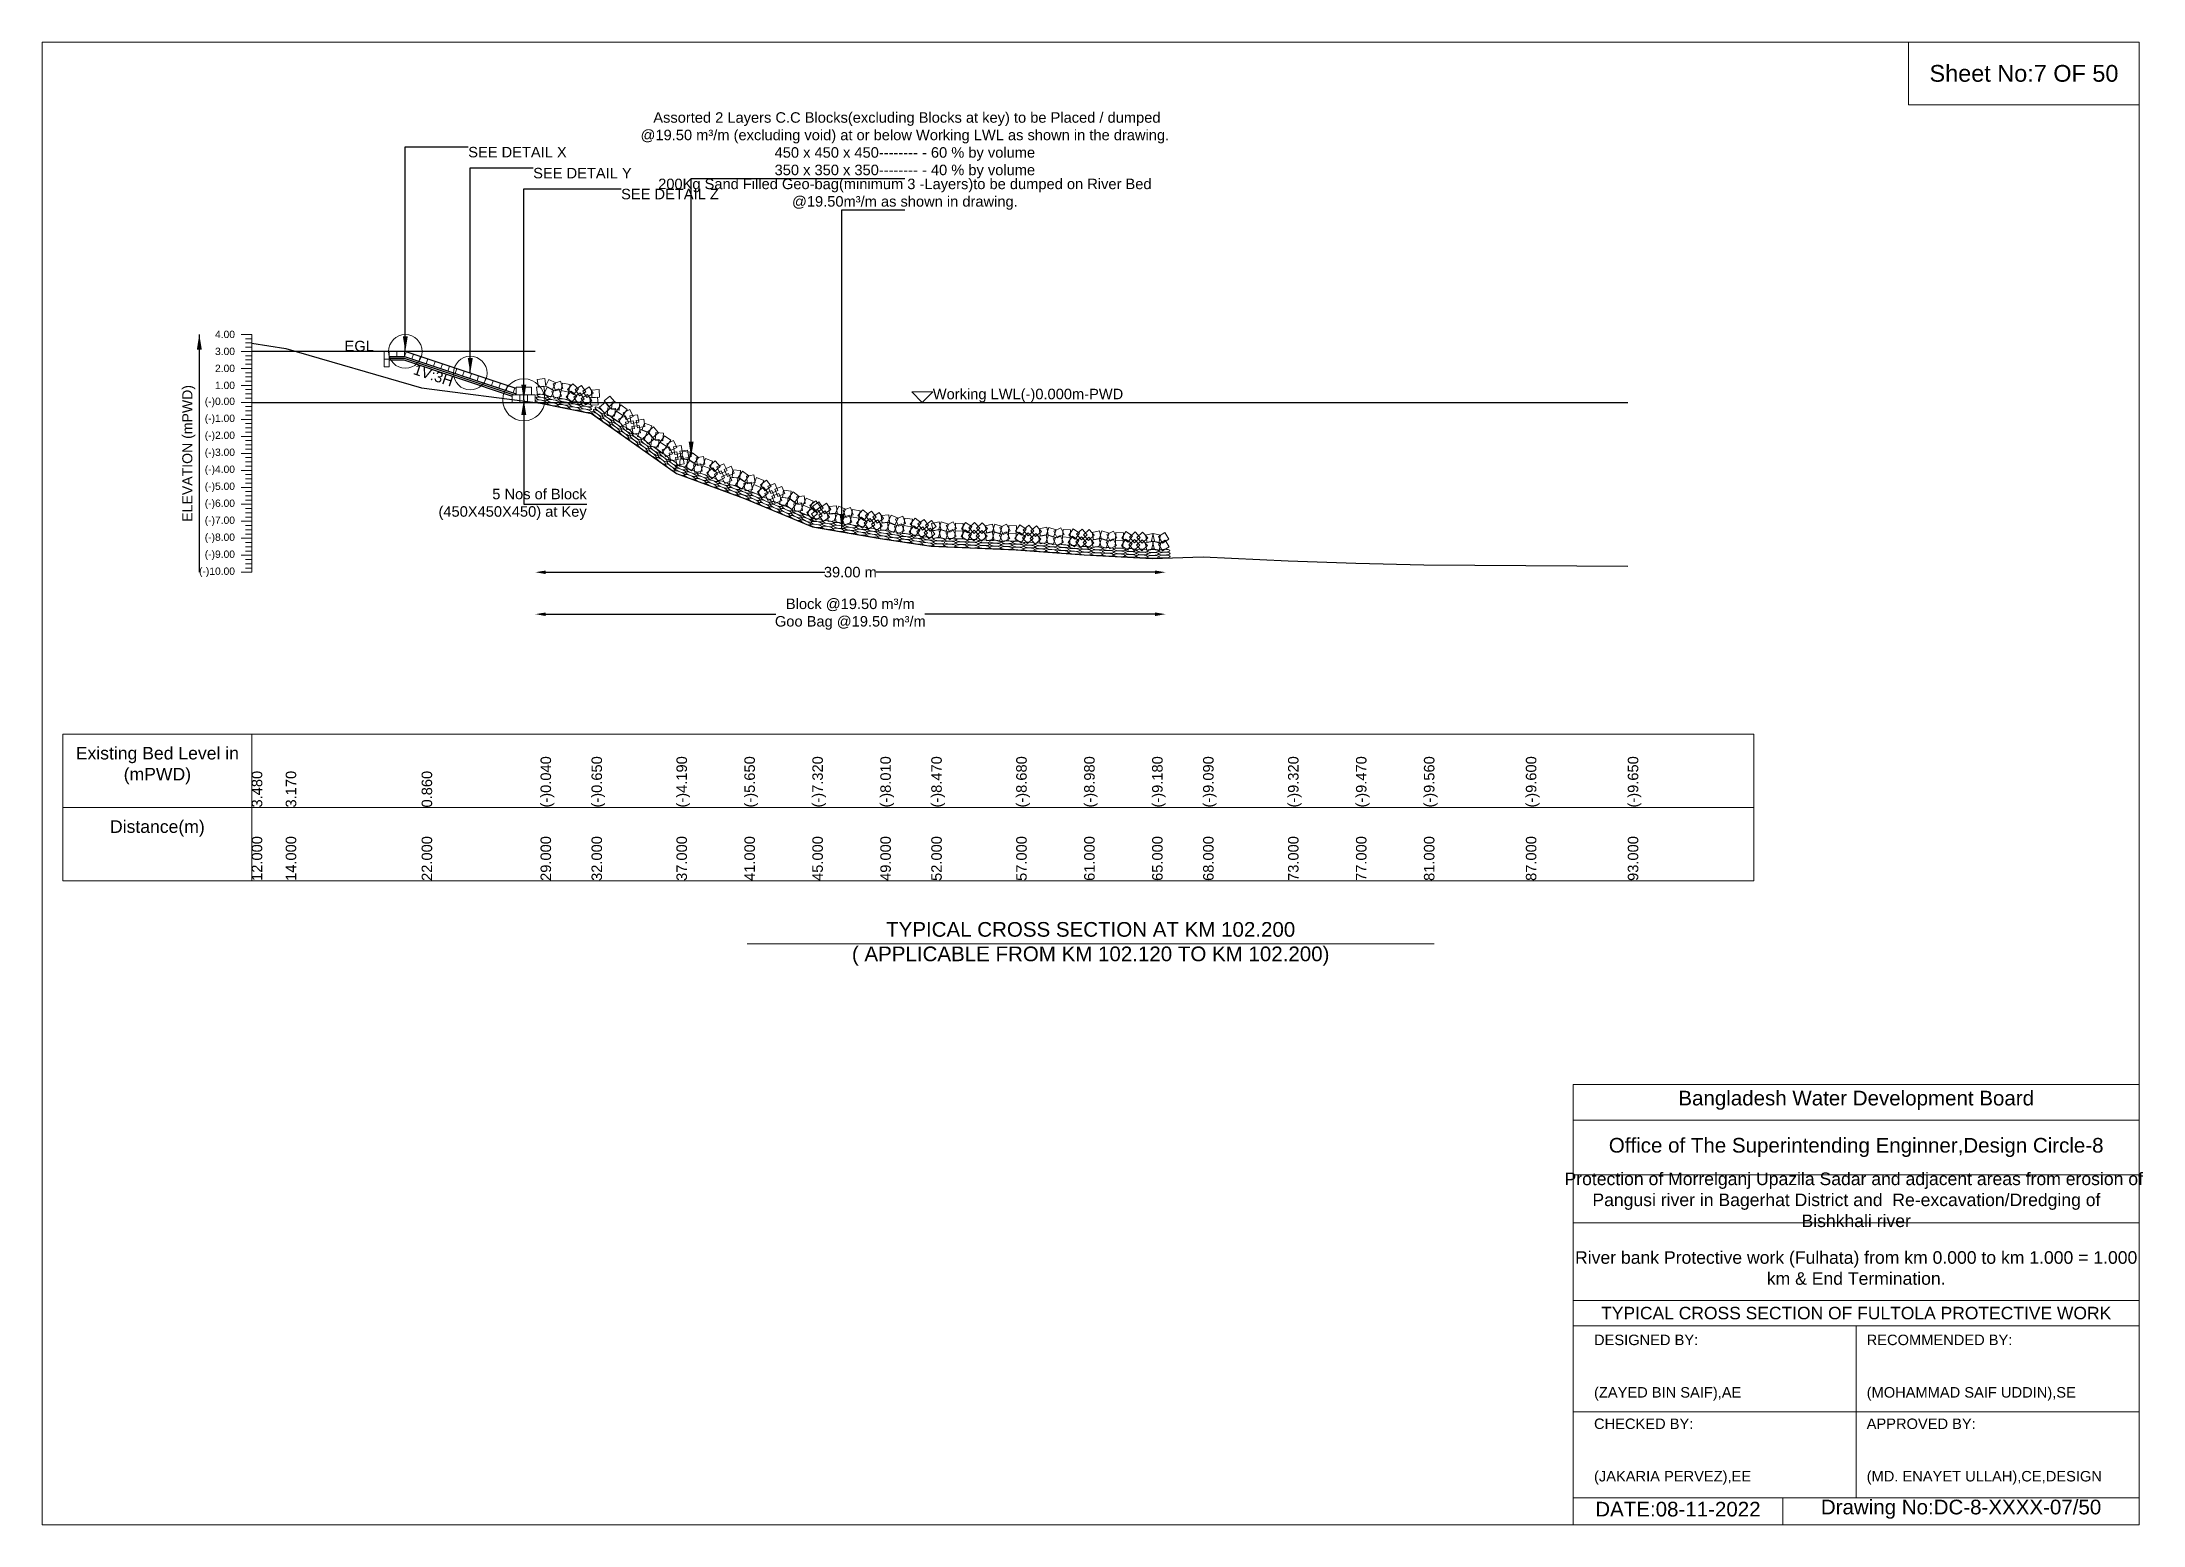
# Model space of a CAD drawing. Header units: inches. Extents: x 89000 to 305017, y -7071 to 0.
# Drawn here: x 190000 to 200017, y -7071 to 0 of the extents above; entities that cross this region are included whole.
import ezdxf

# ---------------------------------------------------------------- set-up
doc = ezdxf.new("R2010")
doc.units = ezdxf.units.IN
doc.header["$LTSCALE"] = 7
doc.header["$MEASUREMENT"] = 0
for name, color, linetype, lineweight in [('Cross section Data Border', 7, 'Continuous', 9), ('Cross Section Labels', 7, 'Continuous', 9), ('Existing_Bed_Level for Xsection', 7, 'Continuous', 25), ('Long Section Labels', 7, 'Continuous', 9)]:
    doc.layers.add(name, color=color, linetype=linetype, lineweight=lineweight)
doc.styles.get("Standard").update_dxf_attribs({"font": 'arial.ttf'})
doc.dimstyles.new('Appron Lebeling Style', dxfattribs={"dimtxt": 50, "dimasz": 50, "dimexe": 0.18, "dimexo": 0.0625, "dimgap": 0.09, "dimtad": 0, "dimtih": 1, "dimtoh": 1, "dimdec": 4, "dimzin": 0, "dimdsep": 46, "dimtxsty": 'Standard', "dimcen": 0.09, "dimse1": 1, "dimse2": 1, "dimadec": 0, "dimazin": 0, "dimtfac": 1, "dimtdec": 4, "dimtofl": 0, "dimtmove": 0, "dimatfit": 3, "dimfxl": 1, "dimtolj": 1, "dimtzin": 0, "dimarcsym": 0})
doc.dimstyles.get("Standard").update_dxf_attribs({"dimtxt": 0.18, "dimasz": 0.18, "dimexe": 0.18, "dimexo": 0.0625, "dimgap": 0.09, "dimtad": 0, "dimtih": 1, "dimtoh": 1, "dimdec": 4, "dimzin": 0, "dimdsep": 46, "dimtxsty": 'Standard', "dimcen": 0.09, "dimadec": 0, "dimazin": 0, "dimtfac": 1, "dimtdec": 4, "dimtofl": 0, "dimtmove": 0, "dimatfit": 3, "dimfxl": 1, "dimtolj": 1, "dimtzin": 0, "dimarcsym": 0})

msp = doc.modelspace()

# ---------------------------------------------------------------- texts
at = {"layer": 'Cross section Data Border', "char_height": 60, "width": 800, "attachment_point": 5}
for s, insert in [('Existing Bed Level in (mPWD)', (190550, -3450)), ('Distance(m)', (190550, -3750))]:
    msp.add_mtext(s, dxfattribs=dict(at, insert=insert))
at = {"layer": 'Cross Section Labels'}
for s, insert, char_height, attachment_point in [('Sheet No:7 OF 50', (199450, -150), 80, 5), (' Assorted 2 Layers C.C Blocks(excluding Blocks at key) to be Placed / dumped^J@19.50 m³/m (excluding void) at or below Working LWL as shown in the drawing.^J450 x 450 x 450-------- - 60 % by volume^J350 x 350 x 350-------- - 40 % by volume', (194114.07595, -650), 50, 8), ('SEE DETAIL X', (192032.15, -500), 50, 1), ('SEE DETAIL Y', (192341.975, -600), 50, 1), ('SEE DETAIL Z', (192761.15, -700), 50, 1), ('200Kg Sand Filled Geo-bag(minimum 3 -Layers)to be dumped on River Bed^J@19.50m³/m as shown in drawing.', (194114.07595, -800), 50, 8), ('EGL', (191582.40665, -1475.35), 50, 9), ('Working LWL(-)0.000m-PWD', (194247.2, -1718.35), 50, 7), ('5 Nos of Block ^J(450X450X450) at Key', (192597.125, -2204.35), 50, 6), ('TYPICAL CROSS SECTION AT KM 102.200^J( APPLICABLE FROM KM 102.120 TO KM 102.200)', (195000, -4300), 70, 5), ('Bangladesh Water Development Board', (198650, -5046), 70, 5), ('Office of The Superintending Enginner,Design Circle-8', (198650, -5271), 70, 5)]:
    msp.add_mtext(s, dxfattribs=dict(at, insert=insert, char_height=char_height, attachment_point=attachment_point))
at = {"layer": 'Cross Section Labels', "insert": (191874.25528, -1565.40917), "char_height": 50, "attachment_point": 2, "rotation": 341.565051177}
msp.add_mtext('1V:3H', dxfattribs=at)
at = {"layer": 'Cross Section Labels'}
for s, insert, char_height, width, attachment_point in [('Protection of Morrelganj Upazila Sadar and adjacent areas from erosion of  Pangusi river in Bagerhat District and  Re-excavation/Dredging of     Bishkhali river', (198650, -5521), 60, 2800, 5), ('River bank Protective work (Fulhata) from km 0.000 to km 1.000 = 1.000 km & End Termination.', (198650, -5846), 60, 2700, 5), ('TYPICAL CROSS SECTION OF FULTOLA PROTECTIVE WORK', (198650, -6061), 59.5765532, 2800, 5), ('DESIGNED BY:^J^J^J(ZAYED BIN SAIF),AE', (197400, -6321), 50, 1400, 4), ('RECOMMENDED BY:^J^J^J(MOHAMMAD SAIF UDDIN),SE', (198700, -6321), 50, 1400, 4), ('CHECKED BY:^J^J^J(JAKARIA PERVEZ),EE', (197400, -6721), 50, 1400, 4), ('APPROVED BY:^J^J^J(MD. ENAYET ULLAH),CE,DESIGN', (198700, -6721), 50, 1400, 4), ('DATE:08-11-2022', (197800, -6996), 70, 1400, 5), ('Drawing No:DC-8-XXXX-07/50', (199150, -6996), 70, 2200, 5)]:
    msp.add_mtext(s, dxfattribs=dict(at, insert=insert, char_height=char_height, width=width, attachment_point=attachment_point))
at = {"layer": 'Long Section Labels', "char_height": 35, "attachment_point": 6}
for s, insert in [('4.00', (190920, -1394.35)), ('3.00', (190920, -1475.35)), ('2.00', (190920, -1556.35)), ('(-)0.00', (190920, -1718.35)), ('1.00', (190920, -1637.35)), ('(-)1.00', (190920, -1799.35)), ('(-)2.00', (190920, -1880.35)), ('(-)3.00', (190920, -1961.35)), ('(-)4.00', (190920, -2042.35)), ('(-)5.00', (190920, -2123.35)), ('(-)6.00', (190920, -2204.35)), ('(-)7.00', (190920, -2285.35)), ('(-)8.00', (190920, -2366.35)), ('(-)10.00', (190920, -2528.35)), ('(-)9.00', (190920, -2447.35))]:
    msp.add_mtext(s, dxfattribs=dict(at, insert=insert))
at = {"layer": 'Long Section Labels', "rotation": 90}
for s, insert, char_height, attachment_point in [('ELEVATION (mPWD)', (190700, -1961.35), 48, 5), ('3.480', (191000, -3650), 50, 1), ('3.170', (191162, -3650), 50, 1), ('0.860', (191810, -3650), 50, 1), ('(-)0.040', (192377, -3650), 50, 1), ('(-)0.650', (192620, -3650), 50, 1), ('(-)4.190', (193025, -3650), 50, 1), ('(-)5.650', (193349, -3650), 50, 1), ('(-)7.320', (193673, -3650), 50, 1), ('(-)8.010', (193997, -3650), 50, 1), ('(-)8.470', (194240, -3650), 50, 1), ('(-)8.680', (194645, -3650), 50, 1), ('(-)8.980', (194969, -3650), 50, 1), ('(-)9.180', (195293, -3650), 50, 1), ('(-)9.090', (195536, -3650), 50, 1), ('(-)9.320', (195941, -3650), 50, 1), ('(-)9.470', (196265, -3650), 50, 1), ('(-)9.560', (196589, -3650), 50, 1), ('(-)9.600', (197075, -3650), 50, 1), ('(-)9.650', (197561, -3650), 50, 1), ('12.000', (191000, -4000), 50, 1), ('14.000', (191162, -4000), 50, 1), ('22.000', (191810, -4000), 50, 1), ('29.000', (192377, -4000), 50, 1), ('32.000', (192620, -4000), 50, 1), ('37.000', (193025, -4000), 50, 1), ('41.000', (193349, -4000), 50, 1), ('45.000', (193673, -4000), 50, 1), ('49.000', (193997, -4000), 50, 1), ('52.000', (194240, -4000), 50, 1), ('57.000', (194645, -4000), 50, 1), ('61.000', (194969, -4000), 50, 1), ('65.000', (195293, -4000), 50, 1), ('68.000', (195536, -4000), 50, 1), ('73.000', (195941, -4000), 50, 1), ('77.000', (196265, -4000), 50, 1), ('81.000', (196589, -4000), 50, 1), ('87.000', (197075, -4000), 50, 1), ('93.000', (197561, -4000), 50, 1)]:
    msp.add_mtext(s, dxfattribs=dict(at, insert=insert, char_height=char_height, attachment_point=attachment_point))

# ---------------------------------------------------------------- blocks, each defined once
blk = doc.blocks.new('*D27')
at = {"layer": 'Cross Section Labels', "color": 0, "lineweight": -2, "transparency": 16777216}
for p, q in [((192402, -2528), (193732, -2528)), ((195307, -2528), (193977, -2528))]:
    blk.add_line(p, q, dxfattribs=at)
at = {"layer": 'Cross Section Labels', "color": 0, "transparency": 16777216}
for points in [[(192402, -2520), (192402, -2537), (192352, -2528)], [(195307, -2520), (195307, -2537), (195357, -2528)]]:
    blk.add_solid(points, dxfattribs=at)
at = {"layer": 'Defpoints', "color": 0, "transparency": 16777216}
for p in [(192352, -1718), (195357, -2460), (195357, -2528)]:
    blk.add_point(p, dxfattribs=at)
at = {"layer": 'Cross Section Labels', "color": 0, "transparency": 16777216, "insert": (193854, -2528), "char_height": 50, "attachment_point": 5}
blk.add_mtext('\\A1;39.00 m', dxfattribs=at)
blk = doc.blocks.new('*D28')
at = {"layer": 'Cross Section Labels', "color": 0, "lineweight": -2, "transparency": 16777216}
for p, q in [((192402, -2728), (193499, -2728)), ((195307, -2728), (194210, -2728))]:
    blk.add_line(p, q, dxfattribs=at)
at = {"layer": 'Cross Section Labels', "color": 0, "transparency": 16777216}
for points in [[(192402, -2720), (192402, -2737), (192352, -2728)], [(195307, -2720), (195307, -2737), (195357, -2728)]]:
    blk.add_solid(points, dxfattribs=at)
at = {"layer": 'Defpoints', "color": 0, "transparency": 16777216}
for p in [(192352, -1718), (195357, -2460), (195357, -2728)]:
    blk.add_point(p, dxfattribs=at)
at = {"layer": 'Cross Section Labels', "color": 0, "transparency": 16777216, "insert": (193854, -2728), "char_height": 50, "attachment_point": 5}
blk.add_mtext('\\A1;Block @19.50 m³/m ^JGoo Bag @19.50 m³/m ', dxfattribs=at)

# ---------------------------------------------------------------- dimensions: what is measured, and where the dimension line sits
at = {"layer": 'Cross Section Labels'}
for base, text, picture, middle in [((195357.05192, -2528.35), '39.00 m', '*D27', (193854.42596, -2528.35)), ((195357.05192, -2728.35), 'Block @19.50 m³/m ^JGoo Bag @19.50 m³/m ', '*D28', (193854.42596, -2728.35))]:
    dim = msp.add_linear_dim(base=base, p1=(192351.8, -1718.35), p2=(195357.05192, -2460.00844), text=text, dimstyle='Appron Lebeling Style', dxfattribs=at)
    dim.commit()
    dim.dimension.update_dxf_attribs({"geometry": picture, "text_midpoint": middle})

# ---------------------------------------------------------------- linework, layer by layer
at = {"layer": 'Cross section Data Border'}
msp.add_lwpolyline([(190100, -3300), (198162.44489, -3300), (198162.44489, -4000), (190100, -4000)], close=True, dxfattribs=at)
for points in [[(191000, -3300), (191000, -4000)], [(190100, -3650), (198162.44489, -3650)]]:
    msp.add_lwpolyline(points, dxfattribs=at)
at = {"layer": 'Cross Section Labels'}
for points in [[(190000, 0), (200000, 0), (200000, -7071), (190000, -7071)], [(198900, 0), (200000, 0), (200000, -300), (198900, -300)], [(194197.2, -1718.35), (194247.2, -1668.35), (194147.2, -1668.35)]]:
    msp.add_lwpolyline(points, close=True, dxfattribs=at)
for points in [[(193362, -4300), (195000, -4300), (196638, -4300)], [(197300, -7071), (197300, -4971), (200000, -4971)], [(197300, -5141), (200000, -5141)], [(197300, -5401), (200000, -5401)], [(197300, -5631), (200000, -5631)], [(197300, -6001), (200000, -6001)], [(197300, -6121), (200000, -6121)], [(198650, -6121), (198650, -6941)], [(197300, -6531), (200000, -6531)], [(197300, -6941), (200000, -6941)], [(198300, -6941), (198300, -7071)]]:
    msp.add_lwpolyline(points, dxfattribs=at)
for centre, radius in [((191732.15, -1475.35), 80), ((192041.975, -1578.625), 80), ((192297.125, -1706.2), 100)]:
    msp.add_circle(centre, radius, dxfattribs=at)
at = {"layer": 'Existing_Bed_Level for Xsection'}
for points in [[(191000, -1436.47), (191162, -1461.58), (191810, -1648.69), (192377, -1721.59), (192620, -1771), (193025, -2057.74), (193349, -2176), (193673, -2311.27), (193997, -2367.16), (194240, -2404.42), (194645, -2421.43), (194969, -2445.73), (195293, -2461.93), (195536, -2454.64), (195941, -2473.27), (196265, -2485.42), (196589, -2492.71), (197075, -2495.95), (197561, -2500)], [(192351.8, -1475.35), (191000, -1475.35)], [(192260.675, -1651.525), (191735.89099, -1476.597), (191732.15, -1475.35), (191728.20665, -1475.35), (191655.30665, -1475.35)], [(191655.30665, -1499.65), (191728.20665, -1499.65), (192260.675, -1677.13945)], [(191655.30665, -1507.75), (191726.8922, -1507.75), (192249.3422, -1681.9)], [(191655.30665, -1515.85), (191725.57775, -1515.85), (192242.45, -1688.14075)], [(191000, -1718.35), (197561, -1718.35)]]:
    msp.add_lwpolyline(points, dxfattribs=at)
at = {"layer": 'Long Section Labels'}
for points in [[(191000, -1394.35), (190950, -1394.35)], [(191000, -2528.35), (191000, -2447.35), (191000, -2366.35), (191000, -2285.35), (191000, -2204.35), (191000, -2123.35), (191000, -2042.35), (191000, -1961.35), (191000, -1880.35), (191000, -1799.35), (191000, -1718.35), (191000, -1637.35), (191000, -1556.35), (191000, -1475.35), (191000, -1394.35)], [(191000, -1475.35), (190950, -1475.35)], [(191000, -1414.6), (190970, -1414.6)], [(191000, -1434.85), (190970, -1434.85)], [(191000, -1455.1), (190970, -1455.1)], [(191000, -1495.6), (190970, -1495.6)], [(191000, -1556.35), (190950, -1556.35)], [(191000, -1515.85), (190970, -1515.85)], [(191000, -1536.1), (190970, -1536.1)], [(191000, -1576.6), (190970, -1576.6)], [(191000, -1596.85), (190970, -1596.85)], [(191000, -1637.35), (190950, -1637.35)], [(191000, -1617.1), (190970, -1617.1)], [(191000, -1657.6), (190970, -1657.6)], [(191000, -1677.85), (190970, -1677.85)], [(191000, -1698.1), (190970, -1698.1)], [(191000, -1718.35), (190950, -1718.35)], [(191000, -1799.35), (190950, -1799.35)], [(191000, -1738.6), (190970, -1738.6)], [(191000, -1758.85), (190970, -1758.85)], [(191000, -1779.1), (190970, -1779.1)], [(191000, -1880.35), (190950, -1880.35)], [(191000, -1819.6), (190970, -1819.6)], [(191000, -1839.85), (190970, -1839.85)], [(191000, -1860.1), (190970, -1860.1)], [(191000, -1900.6), (190970, -1900.6)], [(191000, -1961.35), (190950, -1961.35)], [(191000, -1920.85), (190970, -1920.85)], [(191000, -1941.1), (190970, -1941.1)], [(191000, -1981.6), (190970, -1981.6)], [(191000, -2001.85), (190970, -2001.85)], [(191000, -2042.35), (190950, -2042.35)], [(191000, -2022.1), (190970, -2022.1)], [(191000, -2062.6), (190970, -2062.6)], [(191000, -2082.85), (190970, -2082.85)], [(191000, -2103.1), (190970, -2103.1)], [(191000, -2123.35), (190950, -2123.35)], [(191000, -2143.6), (190970, -2143.6)], [(191000, -2163.85), (190970, -2163.85)], [(191000, -2184.1), (190970, -2184.1)], [(191000, -2204.35), (190950, -2204.35)], [(191000, -2285.35), (190950, -2285.35)], [(191000, -2224.6), (190970, -2224.6)], [(191000, -2244.85), (190970, -2244.85)], [(191000, -2265.1), (190970, -2265.1)], [(191000, -2366.35), (190950, -2366.35)], [(191000, -2305.6), (190970, -2305.6)], [(191000, -2325.85), (190970, -2325.85)], [(191000, -2346.1), (190970, -2346.1)], [(191000, -2386.6), (190970, -2386.6)], [(191000, -2447.35), (190950, -2447.35)], [(191000, -2406.85), (190970, -2406.85)], [(191000, -2427.1), (190970, -2427.1)], [(191000, -2467.6), (190970, -2467.6)], [(191000, -2487.85), (190970, -2487.85)], [(191000, -2528.35), (190950, -2528.35)], [(191000, -2508.1), (190970, -2508.1)]]:
    msp.add_lwpolyline(points, dxfattribs=at)
for points in [[(191655.30665, -1475.35), (191631.00665, -1475.35), (191631.00665, -1511.8), (191655.30665, -1511.8)], [(191691.75665, -1475.35), (191655.30665, -1475.35), (191655.30665, -1499.65), (191691.75665, -1499.65)], [(191728.20665, -1475.35), (191691.75665, -1475.35), (191691.75665, -1499.65), (191728.20665, -1499.65)], [(191770.47049, -1488.1235), (191735.89099, -1476.597), (191728.20665, -1499.65), (191762.78616, -1511.1765)], [(191805.05, -1499.65), (191770.47049, -1488.1235), (191762.78616, -1511.1765), (191797.36567, -1522.703)], [(191839.62951, -1511.1765), (191805.05, -1499.65), (191797.36567, -1522.703), (191831.94517, -1534.22951)], [(191655.30665, -1511.8), (191631.00665, -1511.8), (191631.00665, -1548.25), (191655.30665, -1548.25)], [(191874.20901, -1522.703), (191839.62951, -1511.1765), (191831.94517, -1534.22951), (191866.52468, -1545.75601)], [(191908.78852, -1534.22951), (191874.20901, -1522.703), (191866.52468, -1545.75601), (191901.10418, -1557.28251)], [(191943.36802, -1545.75601), (191908.78852, -1534.22951), (191901.10418, -1557.28251), (191935.68369, -1568.80901)], [(191977.94753, -1557.28251), (191943.36802, -1545.75601), (191935.68369, -1568.80901), (191970.2632, -1580.33551)], [(192012.52704, -1568.80901), (191977.94753, -1557.28251), (191970.2632, -1580.33551), (192004.8427, -1591.86202)], [(192047.10654, -1580.33551), (192012.52704, -1568.80901), (192004.8427, -1591.86202), (192039.42221, -1603.38852)], [(192081.68605, -1591.86202), (192047.10654, -1580.33551), (192039.42221, -1603.38852), (192074.00171, -1614.91502)], [(192116.26556, -1603.38852), (192081.68605, -1591.86202), (192074.00171, -1614.91502), (192108.58122, -1626.44152)], [(192150.84506, -1614.91502), (192116.26556, -1603.38852), (192108.58122, -1626.44152), (192143.16073, -1637.96802)], [(192185.42457, -1626.44152), (192150.84506, -1614.91502), (192143.16073, -1637.96802), (192177.74023, -1649.49453)], [(192220.00407, -1637.96802), (192185.42457, -1626.44152), (192177.74023, -1649.49453), (192212.31974, -1661.02103)], [(192254.58358, -1649.49453), (192220.00407, -1637.96802), (192212.31974, -1661.02103), (192246.89925, -1672.54753)], [(192278.9, -1681.9), (192242.45, -1681.9), (192242.45, -1718.35), (192278.9, -1718.35)], [(192297.125, -1645.45), (192260.675, -1645.45), (192260.675, -1681.9), (192297.125, -1681.9)], [(192315.35, -1681.9), (192278.9, -1681.9), (192278.9, -1718.35), (192315.35, -1718.35)], [(192333.575, -1645.45), (192297.125, -1645.45), (192297.125, -1681.9), (192333.575, -1681.9)], [(192351.8, -1681.9), (192315.35, -1681.9), (192315.35, -1718.35), (192351.8, -1718.35)], [(192393.09232, -1641.12664), (192356.96971, -1646.00103), (192361.84411, -1682.12364), (192397.96672, -1677.24925)], [(192397.74049, -1604.97423), (192361.61788, -1609.84862), (192366.49228, -1645.97123), (192402.61488, -1641.09683)], [(192441.98622, -1660.90445), (192409.36727, -1644.63773), (192393.10054, -1677.25668), (192425.7195, -1693.52341)], [(192449.24911, -1625.18537), (192416.63015, -1608.91864), (192400.36343, -1641.53759), (192432.98238, -1657.80432)], [(192464.77397, -1653.28295), (192430.20197, -1664.83195), (192441.75097, -1699.40395), (192476.32297, -1687.85494)], [(192472.03685, -1617.56386), (192437.46485, -1629.11286), (192449.01385, -1663.68486), (192483.58585, -1652.13586)], [(192510.47254, -1669.37822), (192474.75345, -1662.11534), (192467.49057, -1697.83443), (192503.20966, -1705.09731)], [(192517.73542, -1633.65914), (192482.01633, -1626.39626), (192474.75345, -1662.11534), (192510.47254, -1669.37822)], [(192550.42548, -1689.2774), (192523.10883, -1665.14437), (192498.9758, -1692.46102), (192526.29245, -1716.59405)], [(192557.68836, -1653.55831), (192530.37171, -1629.42528), (192506.23868, -1656.74193), (192533.55533, -1680.87496)], [(192565.56541, -1672.87693), (192535.16457, -1692.9864), (192555.27404, -1723.38725), (192585.67489, -1703.27778)], [(192572.8283, -1637.15784), (192542.42745, -1657.26731), (192562.53692, -1687.66816), (192592.93777, -1667.55869)], [(192621.39806, -1710.52054), (192601.26439, -1680.13572), (192570.87956, -1700.26939), (192591.01324, -1730.65422)], [(192628.66094, -1674.80146), (192608.52727, -1644.41663), (192578.14244, -1664.55031), (192598.27612, -1694.93513)], [(192648.93022, -1693.34886), (192612.5489, -1695.58553), (192614.78558, -1731.96684), (192651.16689, -1729.73017)], [(192656.1931, -1657.62977), (192619.81179, -1659.86645), (192622.04846, -1696.24776), (192658.42977, -1694.01108)], [(192730.8718, -1716.10611), (192707.59361, -1688.05743), (192679.54493, -1711.33563), (192702.82313, -1739.3843)], [(192709.80968, -1745.85487), (192686.53148, -1717.8062), (192658.48281, -1741.0844), (192681.761, -1769.13307)], [(192733.73497, -1748.07949), (192697.44274, -1744.69181), (192694.05505, -1780.98404), (192730.34728, -1784.37172)], [(192754.7971, -1718.33072), (192718.50486, -1714.94304), (192715.11718, -1751.23527), (192751.40941, -1754.62296)], [(192769.04923, -1781.25057), (192739.30046, -1760.18845), (192718.23833, -1789.93721), (192747.9871, -1810.99934)], [(192790.11136, -1751.50181), (192760.36259, -1730.43968), (192739.30046, -1760.18845), (192769.04923, -1781.25057)], [(192797.57132, -1815.58285), (192782.31937, -1782.47725), (192749.21377, -1797.7292), (192764.46572, -1830.8348)], [(192818.63345, -1785.83408), (192803.3815, -1752.72848), (192770.2759, -1767.98043), (192785.52785, -1801.08603)], [(192839.10499, -1776.93976), (192803.17382, -1783.06783), (192809.3019, -1818.99901), (192845.23307, -1812.87093)], [(192874.9937, -1833.91631), (192868.83701, -1797.99003), (192832.91073, -1804.14671), (192839.06742, -1840.07299)], [(192818.04286, -1806.68853), (192782.11169, -1812.8166), (192788.23977, -1848.74778), (192824.17094, -1842.6197)], [(192853.93157, -1863.66508), (192847.77488, -1827.73879), (192811.8486, -1833.89548), (192818.00529, -1869.82176)], [(192886.05234, -1859.06697), (192851.86342, -1846.42892), (192839.22537, -1880.61784), (192873.41429, -1893.25589)], [(192907.11447, -1829.3182), (192872.92555, -1816.68015), (192860.2875, -1850.86908), (192894.47642, -1863.50712)], [(192918.05106, -1893.28977), (192894.77286, -1865.2411), (192866.72419, -1888.5193), (192890.00239, -1916.56797)], [(192939.11319, -1863.541), (192915.83499, -1835.49233), (192887.78632, -1858.77053), (192911.06451, -1886.8192)], [(192941.97635, -1895.51439), (192905.68412, -1892.12671), (192902.29643, -1928.41894), (192938.58866, -1931.80662)], [(192963.03848, -1865.76562), (192926.74625, -1862.37794), (192923.35856, -1898.67017), (192959.65079, -1902.05785)], [(192998.35274, -1898.9367), (192968.60397, -1877.87458), (192947.54184, -1907.62334), (192977.29061, -1928.68547)], [(193026.87483, -1933.26897), (193011.62288, -1900.16338), (192978.51728, -1915.41533), (192993.76924, -1948.52093)], [(192977.29061, -1928.68547), (192947.54184, -1907.62334), (192926.47971, -1937.37211), (192956.22848, -1958.43424)], [(193005.8127, -1963.01774), (192990.56075, -1929.91215), (192957.45516, -1945.1641), (192972.70711, -1978.26969)], [(193026.28425, -1954.12342), (192990.35307, -1960.2515), (192996.48115, -1996.18267), (193032.41232, -1990.0546)], [(193047.34637, -1924.37466), (193011.4152, -1930.50273), (193017.54328, -1966.43391), (193053.47445, -1960.30583)], [(193062.17295, -2011.09997), (193056.01626, -1975.17369), (193020.08998, -1981.33038), (193026.24667, -2017.25666)], [(193078.38071, -1990.08303), (193042.07167, -1986.88048), (193038.86913, -2023.18952), (193075.17816, -2026.39207)], [(193083.23508, -1981.35121), (193077.07839, -1945.42492), (193041.15211, -1951.58161), (193047.3088, -1987.50789)], [(193090.87848, -1955.84258), (193054.56944, -1952.64003), (193051.36689, -1988.94907), (193087.67593, -1992.15162)], [(193118.2528, -2014.68659), (193088.41792, -1993.74661), (193067.47794, -2023.58149), (193097.31282, -2044.52147)], [(193130.75056, -1980.44614), (193100.91569, -1959.50616), (193079.97571, -1989.34104), (193109.81058, -2010.28102)], [(193154.41878, -1976.30081), (193118.51304, -1982.57616), (193124.78838, -2018.4819), (193160.69413, -2012.20656)], [(193197.21314, -1999.01778), (193162.97269, -1986.52001), (193150.47493, -2020.76046), (193184.71538, -2033.25823)], [(193233.75975, -2024.64121), (193210.3388, -1996.71162), (193182.40922, -2020.13256), (193205.83016, -2048.06215)], [(193141.92102, -2010.54126), (193106.01527, -2016.81661), (193112.29062, -2052.72235), (193148.19636, -2046.44701)], [(193184.71538, -2033.25823), (193150.47493, -2020.76046), (193137.97716, -2055.00091), (193172.21761, -2067.49868)], [(193221.26198, -2058.88165), (193197.84104, -2030.95207), (193169.91145, -2054.37301), (193193.3324, -2082.3026)], [(193238.67406, -2044.91696), (193205.61903, -2060.2782), (193220.98027, -2093.33323), (193254.0353, -2077.97199)], [(193251.17182, -2010.67651), (193218.1168, -2026.03776), (193233.47804, -2059.09278), (193266.53307, -2043.73154)], [(193288.28279, -2090.45047), (193272.89523, -2057.40769), (193239.85245, -2072.79525), (193255.24, -2105.83803)], [(193300.78055, -2056.21003), (193285.39299, -2023.16724), (193252.35021, -2038.5548), (193267.73777, -2071.59758)], [(193318.06386, -2077.56738), (193281.75482, -2074.36483), (193278.55227, -2110.67387), (193314.86131, -2113.87642)], [(193330.56162, -2043.32693), (193294.25259, -2040.12438), (193291.05004, -2076.43342), (193327.35908, -2079.63597)], [(193357.93594, -2102.17094), (193328.10107, -2081.23096), (193307.16109, -2111.06584), (193336.99596, -2132.00582)], [(193370.43371, -2067.93049), (193340.59883, -2046.99051), (193319.65885, -2076.82539), (193349.49373, -2097.76537)], [(193381.60417, -2098.02561), (193345.69842, -2104.30095), (193351.97377, -2140.2067), (193387.87951, -2133.93135)], [(193394.10193, -2063.78516), (193358.19618, -2070.0605), (193364.47153, -2105.96625), (193400.37728, -2099.6909)], [(193440.8783, -2090.59505), (193407.2421, -2076.55194), (193393.19899, -2110.18814), (193426.83519, -2124.23125)], [(193476.22091, -2117.85518), (193454.09532, -2088.88864), (193425.12877, -2111.01423), (193447.25436, -2139.98077)], [(193426.83519, -2124.23125), (193393.19899, -2110.18814), (193379.15588, -2143.82433), (193412.79208, -2157.86744)], [(193462.1778, -2151.49138), (193440.0522, -2122.52483), (193411.08566, -2144.65042), (193433.21125, -2173.61697)], [(193480.20737, -2138.33358), (193446.4875, -2152.17456), (193460.32847, -2185.89443), (193494.04835, -2172.05346)], [(193494.25048, -2104.69739), (193460.53061, -2118.53837), (193474.37158, -2152.25824), (193508.09146, -2138.41726)], [(193527.69245, -2186.07763), (193513.82462, -2152.36879), (193480.11578, -2166.23661), (193493.98361, -2199.94545)], [(193541.73556, -2152.44143), (193527.86773, -2118.73259), (193494.15889, -2132.60042), (193508.02672, -2166.30926)], [(193558.02898, -2174.56323), (193521.90331, -2169.71156), (193517.05164, -2205.83723), (193553.17731, -2210.6889)], [(193572.07209, -2140.92704), (193535.94642, -2136.07537), (193531.09475, -2172.20104), (193567.22042, -2177.05271)], [(193596.74003, -2200.95589), (193567.88906, -2178.67981), (193545.61298, -2207.53079), (193574.46395, -2229.80687)], [(193610.78314, -2167.3197), (193581.93217, -2145.04362), (193559.65609, -2173.8946), (193588.50706, -2196.17068)], [(193620.57239, -2197.89201), (193584.41825, -2202.52676), (193589.05301, -2238.6809), (193625.20714, -2234.04614)], [(193634.6155, -2164.25581), (193598.46136, -2168.89057), (193603.09612, -2205.04471), (193639.25026, -2200.40995)], [(193676.33165, -2188.89683), (193642.69546, -2174.85372), (193628.65235, -2208.48991), (193662.28854, -2222.53302)], [(193711.67426, -2216.15696), (193689.54867, -2187.19041), (193660.58213, -2209.316), (193682.70772, -2238.28255)], [(193704.15623, -2193.08714), (193674.36763, -2214.09289), (193695.37338, -2243.8815), (193725.16198, -2222.87575)], [(193761.08498, -2229.05164), (193740.05551, -2199.27977), (193710.28364, -2220.30923), (193731.31311, -2250.0811)], [(193662.28854, -2222.53302), (193628.65235, -2208.48991), (193614.60924, -2242.12611), (193648.24543, -2256.16922)], [(193697.63115, -2249.79315), (193675.50556, -2220.82661), (193646.53902, -2242.9522), (193668.66461, -2271.91874)], [(193697.96012, -2229.00665), (193668.17152, -2250.0124), (193689.17727, -2279.801), (193718.96587, -2258.79525)], [(193754.88886, -2264.97114), (193733.8594, -2235.19927), (193704.08753, -2256.22874), (193725.11699, -2286.0006)], [(193781.89752, -2246.98729), (193745.59893, -2250.30623), (193748.91788, -2286.60482), (193785.21646, -2283.28587)], [(193788.09363, -2211.06778), (193751.79505, -2214.38673), (193755.11399, -2250.68531), (193791.41258, -2247.36637)], [(193825.51576, -2264.09189), (193792.42692, -2248.80361), (193777.13864, -2281.89245), (193810.22748, -2297.18072)], [(193831.71187, -2228.17238), (193798.62303, -2212.88411), (193783.33476, -2245.97294), (193816.4236, -2261.26122)], [(193848.06646, -2255.79525), (193813.85367, -2268.36852), (193826.42694, -2302.58131), (193860.63974, -2290.00804)], [(193854.26258, -2219.87574), (193820.04978, -2232.44902), (193832.62306, -2266.66181), (193866.83585, -2254.08854)], [(193894.22401, -2270.5227), (193858.30451, -2264.32659), (193852.1084, -2300.24609), (193888.0279, -2306.4422)], [(193900.42013, -2234.6032), (193864.50063, -2228.40708), (193858.30451, -2264.32659), (193894.22401, -2270.5227)], [(193934.75175, -2289.22344), (193906.72864, -2265.91447), (193883.41967, -2293.93758), (193911.44278, -2317.24655)], [(193940.94786, -2253.30394), (193912.92475, -2229.99497), (193889.61579, -2258.01808), (193917.63889, -2281.32704)], [(193949.39664, -2272.37945), (193919.60803, -2293.3852), (193940.61378, -2323.1738), (193970.40239, -2302.16805)], [(193955.59275, -2236.45994), (193925.80415, -2257.46569), (193946.8099, -2287.2543), (193976.5985, -2266.24855)], [(194006.32538, -2308.34394), (193985.29592, -2278.57207), (193955.52405, -2299.60154), (193976.55351, -2329.3734)], [(194012.52149, -2272.42444), (193991.49203, -2242.65257), (193961.72016, -2263.68203), (193982.74963, -2293.4539)], [(194031.89388, -2289.69513), (193995.66359, -2293.69118), (193999.65964, -2329.92147), (194035.88993, -2325.92543)], [(194037.41832, -2253.66621), (194001.18803, -2257.66226), (194005.18407, -2293.89255), (194041.41436, -2289.89651)], [(194075.82386, -2305.98242), (194042.45536, -2291.31456), (194027.7875, -2324.68305), (194061.156, -2339.35091)], [(194081.34829, -2269.9535), (194047.9798, -2255.28564), (194033.31194, -2288.65413), (194066.68043, -2303.32199)], [(194098.21574, -2297.26621), (194064.24364, -2310.47603), (194077.45347, -2344.44813), (194111.42556, -2331.23831)], [(194103.74017, -2261.23729), (194069.76808, -2274.44711), (194082.9779, -2308.41921), (194116.94999, -2295.20939)], [(194150.16463, -2275.10044), (194114.13571, -2269.57601), (194108.61128, -2305.60493), (194144.6402, -2311.12936)], [(194191.03444, -2293.04129), (194162.58105, -2270.25956), (194139.79932, -2298.71295), (194168.25271, -2321.49468)], [(194205.36231, -2275.92682), (194175.97106, -2297.48505), (194197.52929, -2326.87629), (194226.92054, -2305.31806)], [(194262.95257, -2310.82221), (194241.37094, -2281.44814), (194211.99687, -2303.02977), (194233.5785, -2332.40384)], [(194276.99639, -2287.56099), (194241.42513, -2295.51633), (194249.38047, -2331.0876), (194284.95174, -2323.13225)], [(194322.45081, -2298.91941), (194287.67189, -2288.00936), (194276.76184, -2322.78828), (194311.54076, -2333.69833)], [(194343.74858, -2287.79406), (194311.43488, -2304.65903), (194328.29985, -2336.97273), (194360.61356, -2320.10776)], [(194391.41584, -2296.46878), (194354.99794, -2294.93922), (194353.46839, -2331.35712), (194389.88628, -2332.88667)], [(194434.01045, -2309.8072), (194403.22471, -2290.29206), (194383.70957, -2321.07779), (194414.4953, -2340.59294)], [(194446.36971, -2291.22114), (194419.52699, -2315.88024), (194444.18609, -2342.72296), (194471.02881, -2318.06386)], [(194507.44756, -2319.5729), (194482.7671, -2292.74983), (194455.94403, -2317.4303), (194480.62449, -2344.25337)], [(194531.92165, -2298.26785), (194496.35038, -2306.22319), (194504.30573, -2341.79446), (194539.87699, -2333.83911)], [(194577.37607, -2309.62627), (194542.59715, -2298.71622), (194531.68709, -2333.49514), (194566.46601, -2344.40519)], [(194598.67384, -2298.50092), (194566.36014, -2315.36589), (194583.22511, -2347.67959), (194615.53881, -2330.81462)], [(194692.22992, -2322.01317), (194662.10246, -2301.49638), (194641.58567, -2331.62384), (194671.71314, -2352.14063)], [(194705.19359, -2303.84351), (194677.55463, -2327.60673), (194701.31784, -2355.24569), (194728.9568, -2331.48247)], [(194144.6402, -2311.12936), (194108.61128, -2305.60493), (194103.08685, -2341.63385), (194139.11577, -2347.15828)], [(194185.51, -2329.07021), (194157.05661, -2306.28848), (194134.27488, -2334.74187), (194162.72827, -2357.5236)], [(194199.83787, -2311.95574), (194170.44663, -2333.51397), (194192.00486, -2362.90521), (194221.3961, -2341.34698)], [(194257.42813, -2346.85113), (194235.84651, -2317.47706), (194206.47244, -2339.05869), (194228.05406, -2368.43276)], [(194275.46684, -2323.97888), (194239.89557, -2331.93423), (194247.85092, -2367.50549), (194283.42219, -2359.55015)], [(194320.92126, -2335.33731), (194286.14234, -2324.42725), (194275.23229, -2359.20617), (194310.01121, -2370.11622)], [(194342.21903, -2324.21195), (194309.90533, -2341.07692), (194326.7703, -2373.39063), (194359.084, -2356.52565)], [(194389.88628, -2332.88667), (194353.46839, -2331.35712), (194351.93884, -2367.77501), (194388.35673, -2369.30456)], [(194432.4809, -2346.2251), (194401.69516, -2326.70995), (194382.18001, -2357.49569), (194412.96575, -2377.01083)], [(194444.84016, -2327.63904), (194417.99744, -2352.29813), (194442.65654, -2379.14085), (194469.49926, -2354.48175)], [(194505.91801, -2355.9908), (194481.23755, -2329.16773), (194454.41447, -2353.84819), (194479.09494, -2380.67126)], [(194530.3921, -2334.68574), (194494.82083, -2342.64109), (194502.77618, -2378.21235), (194538.34744, -2370.25701)], [(194575.84652, -2346.04417), (194541.0676, -2335.13411), (194530.15754, -2369.91303), (194564.93646, -2380.82309)], [(194597.14429, -2334.91881), (194564.83059, -2351.78378), (194581.69556, -2384.09749), (194614.00926, -2367.23252)], [(194644.81154, -2343.59353), (194608.39365, -2342.06398), (194606.86409, -2378.48187), (194643.28199, -2380.01142)], [(194646.34109, -2307.17564), (194609.9232, -2305.64609), (194608.39365, -2342.06398), (194644.81154, -2343.59353)], [(194689.50383, -2358.36108), (194659.37637, -2337.8443), (194638.85958, -2367.97176), (194668.98704, -2388.48854)], [(194702.46749, -2340.19143), (194674.82853, -2363.95464), (194698.59175, -2391.5936), (194726.23071, -2367.83039)], [(194762.58016, -2370.53601), (194738.79494, -2342.91599), (194711.17491, -2366.7012), (194734.96013, -2394.32123)], [(194765.30625, -2334.1881), (194741.52103, -2306.56807), (194713.90101, -2330.35329), (194737.68622, -2357.97332)], [(194787.74149, -2350.04715), (194751.9279, -2356.82866), (194758.70941, -2392.64226), (194794.523, -2385.86074)], [(194790.46758, -2313.69923), (194754.65399, -2320.48075), (194761.4355, -2356.29434), (194797.2491, -2349.51283)], [(194832.79789, -2362.89391), (194798.39648, -2350.84627), (194786.34884, -2385.24768), (194820.75025, -2397.29532)], [(194835.52398, -2326.546), (194801.12257, -2314.49836), (194789.07493, -2348.89977), (194823.47634, -2360.9474)], [(194854.44993, -2352.47481), (194821.5992, -2368.26824), (194837.39263, -2401.11896), (194870.24335, -2385.32554)], [(194857.17602, -2316.1269), (194824.3253, -2331.92032), (194840.11872, -2364.77105), (194872.96945, -2348.97763)], [(194901.8062, -2362.71207), (194865.45828, -2359.98598), (194862.73219, -2396.33389), (194899.0801, -2399.05999)], [(194904.53229, -2326.36416), (194868.18438, -2323.63806), (194865.45828, -2359.98598), (194901.8062, -2362.71207)], [(194943.93923, -2377.44374), (194913.81177, -2356.92695), (194893.29498, -2387.05441), (194923.42245, -2407.5712)], [(194946.66533, -2341.09582), (194916.53787, -2320.57904), (194896.02108, -2350.7065), (194926.14854, -2371.22329)], [(194956.9029, -2359.27408), (194929.26394, -2383.0373), (194953.02715, -2410.67626), (194980.66611, -2386.91304)], [(194959.62899, -2322.92617), (194931.99003, -2346.68938), (194955.75324, -2374.32834), (194983.3922, -2350.56513)], [(195015.60357, -2388.44053), (194991.13802, -2361.42129), (194964.11878, -2385.88684), (194988.58433, -2412.90608)], [(195017.42379, -2352.03601), (194992.95824, -2325.01677), (194965.939, -2349.48232), (194990.40455, -2376.50156)], [(195040.24695, -2367.33153), (195004.61331, -2375.00266), (195012.28444, -2410.6363), (195047.91808, -2402.96517)], [(195042.06717, -2330.92701), (195006.43354, -2338.59813), (195014.10466, -2374.23177), (195049.7383, -2366.56064)], [(195085.60925, -2379.05245), (195050.91853, -2367.86511), (195039.73118, -2402.55582), (195074.4219, -2413.74317)], [(195087.42947, -2342.64793), (195052.73876, -2331.46058), (195041.55141, -2366.1513), (195076.24213, -2377.33865)], [(195106.99515, -2368.09748), (195074.54785, -2384.70395), (195091.15432, -2417.15125), (195123.60163, -2400.54478)], [(195108.81538, -2331.69295), (195076.36808, -2348.29943), (195092.97455, -2380.74673), (195125.42185, -2364.14026)], [(195154.59164, -2377.15244), (195118.18711, -2375.33222), (195116.36689, -2411.73674), (195152.77141, -2413.55697)], [(195156.41186, -2340.74792), (195120.00734, -2338.92769), (195118.18711, -2375.33222), (195154.59164, -2377.15244)], [(195197.07841, -2390.83048), (195166.44944, -2371.07019), (195146.68916, -2401.69916), (195177.31812, -2421.45944)], [(195198.89864, -2354.42595), (195168.26967, -2334.66567), (195148.50938, -2365.29463), (195179.13835, -2385.05492)], [(195209.58565, -2372.34367), (195182.54694, -2396.7877), (195206.99096, -2423.82641), (195234.02968, -2399.38239)], [(195211.40588, -2335.93915), (195184.36716, -2360.38318), (195208.81119, -2387.42189), (195235.8499, -2362.97786)], [(195270.43523, -2401.18211), (195245.96967, -2374.16287), (195218.95043, -2398.62842), (195243.41599, -2425.64766)], [(195272.25545, -2364.77759), (195247.7899, -2337.75835), (195220.77066, -2362.2239), (195245.23621, -2389.24314)], [(195295.07861, -2380.07311), (195259.44497, -2387.74424), (195267.1161, -2423.37788), (195302.74974, -2415.70675)], [(195296.89883, -2343.66859), (195261.26519, -2351.33972), (195268.93632, -2386.97336), (195304.56996, -2379.30223)], [(195333.595, -2351.79563), (195298.12163, -2343.41456), (195289.74057, -2378.88794), (195325.21394, -2387.269)], [(195334.68801, -2388.22924), (195299.21464, -2379.84817), (195290.83357, -2415.32155), (195326.30695, -2423.70261)], [(195354.03769, -2339.16767), (195323.02029, -2358.31248), (195342.1651, -2389.32988), (195373.1825, -2370.18507)], [(195355.1307, -2375.60128), (195324.1133, -2394.74609), (195343.25811, -2425.76349), (195374.2755, -2406.61868)]]:
    msp.add_lwpolyline(points, close=True, dxfattribs=at)
for centre, major_axis in [((192382.63393, -1701.65791), (26.41625, -5.3713)), ((192385.37769, -1688.16403), (26.41625, -5.3713)), ((192435.46643, -1712.40051), (26.41625, -5.3713)), ((192438.21018, -1698.90664), (26.41625, -5.3713)), ((192491.04268, -1709.64924), (26.41625, -5.3713)), ((192379.89018, -1715.15178), (26.41625, -5.3713)), ((192432.72267, -1725.89439), (26.41625, -5.3713)), ((192485.55517, -1736.637), (26.41625, -5.3713)), ((192488.29892, -1723.14312), (26.41625, -5.3713)), ((192538.38767, -1747.37961), (26.41625, -5.3713)), ((192541.13142, -1733.88573), (26.41625, -5.3713)), ((192543.87518, -1720.39185), (26.41625, -5.3713)), ((192591.22016, -1758.12221), (26.41625, -5.3713)), ((192593.96392, -1744.62834), (26.41625, -5.3713)), ((192596.70767, -1731.13446), (26.41625, -5.3713)), ((192642.86817, -1778.75474), (22.00087, -15.57661)), ((192650.82498, -1767.51632), (22.00087, -15.57661)), ((192658.78178, -1756.2779), (22.00087, -15.57661)), ((192686.86991, -1809.90797), (22.00087, -15.57661)), ((192694.82671, -1798.66955), (22.00087, -15.57661)), ((192702.78351, -1787.43113), (22.00087, -15.57661)), ((192746.78525, -1818.58435), (22.00087, -15.57661)), ((192730.87164, -1841.0612), (22.00087, -15.57661)), ((192738.82844, -1829.82278), (22.00087, -15.57661)), ((192774.87337, -1872.21443), (22.00087, -15.57661)), ((192782.83018, -1860.97601), (22.00087, -15.57661)), ((192790.78698, -1849.73758), (22.00087, -15.57661)), ((192818.87511, -1903.36766), (22.00087, -15.57661)), ((192826.83191, -1892.12923), (22.00087, -15.57661)), ((192834.78872, -1880.89081), (22.00087, -15.57661)), ((192878.79045, -1912.04404), (22.00087, -15.57661)), ((192862.87684, -1934.52089), (22.00087, -15.57661)), ((192870.83365, -1923.28246), (22.00087, -15.57661)), ((192906.87858, -1965.67411), (22.00087, -15.57661)), ((192914.83538, -1954.43569), (22.00087, -15.57661)), ((192922.79219, -1943.19727), (22.00087, -15.57661)), ((192950.88031, -1996.82734), (22.00087, -15.57661)), ((192958.83712, -1985.58892), (22.00087, -15.57661)), ((192966.79392, -1974.35049), (22.00087, -15.57661)), ((193002.83885, -2016.74215), (22.00087, -15.57661)), ((193010.79566, -2005.50372), (22.00087, -15.57661)), ((192994.88205, -2027.98057), (22.00087, -15.57661)), ((193038.76165, -2055.43371), (25.32271, -9.24279)), ((193043.48303, -2042.49843), (25.32271, -9.24279)), ((193048.20441, -2029.56315), (25.32271, -9.24279)), ((193089.40708, -2073.91929), (25.32271, -9.24279)), ((193094.12846, -2060.98401), (25.32271, -9.24279)), ((193098.84984, -2048.04873), (25.32271, -9.24279)), ((193140.05251, -2092.40488), (25.32271, -9.24279)), ((193144.77389, -2079.46959), (25.32271, -9.24279)), ((193149.49527, -2066.53431), (25.32271, -9.24279)), ((193190.69794, -2110.89046), (25.32271, -9.24279)), ((193195.41932, -2097.95518), (25.32271, -9.24279)), ((193200.1407, -2085.0199), (25.32271, -9.24279)), ((193246.06475, -2116.44076), (25.32271, -9.24279)), ((193250.78613, -2103.50548), (25.32271, -9.24279)), ((193241.34337, -2129.37604), (25.32271, -9.24279)), ((193291.9888, -2147.86162), (25.32271, -9.24279)), ((193296.71018, -2134.92634), (25.32271, -9.24279)), ((193301.43156, -2121.99106), (25.32271, -9.24279)), ((193342.63423, -2166.3472), (25.32271, -9.24279)), ((193347.35561, -2153.41192), (25.32271, -9.24279)), ((193352.07699, -2140.47664), (25.32271, -9.24279)), ((193392.8318, -2186.83882), (24.87583, -10.38566)), ((193398.13697, -2174.13181), (24.87583, -10.38566)), ((193403.44215, -2161.4248), (24.87583, -10.38566)), ((193442.58347, -2207.61014), (24.87583, -10.38566)), ((193447.88864, -2194.90313), (24.87583, -10.38566)), ((193453.19382, -2182.19613), (24.87583, -10.38566)), ((193497.64031, -2215.67445), (24.87583, -10.38566)), ((193502.94548, -2202.96745), (24.87583, -10.38566)), ((193492.33513, -2228.38146), (24.87583, -10.38566)), ((193542.0868, -2249.15278), (24.87583, -10.38566)), ((193547.39198, -2236.44577), (24.87583, -10.38566)), ((193552.69715, -2223.73877), (24.87583, -10.38566)), ((193591.83847, -2269.9241), (24.87583, -10.38566)), ((193597.14364, -2257.2171), (24.87583, -10.38566)), ((193602.44882, -2244.51009), (24.87583, -10.38566)), ((193641.59014, -2290.69542), (24.87583, -10.38566)), ((193646.89531, -2277.98842), (24.87583, -10.38566)), ((193652.20049, -2265.28141), (24.87583, -10.38566)), ((193690.92462, -2307.37531), (26.56447, -4.58237)), ((193693.26537, -2293.80572), (26.56447, -4.58237)), ((193695.60613, -2280.23613), (26.56447, -4.58237)), ((193746.39431, -2302.97046), (26.56447, -4.58237)), ((193748.73506, -2289.40087), (26.56447, -4.58237)), ((193799.52324, -2312.1352), (26.56447, -4.58237)), ((193801.864, -2298.56561), (26.56447, -4.58237)), ((193854.99293, -2307.73036), (26.56447, -4.58237)), ((193744.05355, -2316.54005), (26.56447, -4.58237)), ((193797.18249, -2325.70479), (26.56447, -4.58237)), ((193850.31142, -2334.86954), (26.56447, -4.58237)), ((193852.65218, -2321.29995), (26.56447, -4.58237)), ((193903.44036, -2344.03428), (26.56447, -4.58237)), ((193905.78111, -2330.46469), (26.56447, -4.58237)), ((193908.12187, -2316.8951), (26.56447, -4.58237)), ((193956.5693, -2353.19902), (26.56447, -4.58237)), ((193958.91005, -2339.62943), (26.56447, -4.58237)), ((193961.2508, -2326.05984), (26.56447, -4.58237)), ((194009.60647, -2362.12753), (26.64539, -4.08563)), ((194011.69348, -2348.5166), (26.64539, -4.08563)), ((194013.78049, -2334.90567), (26.64539, -4.08563)), ((194062.89725, -2370.29878), (26.64539, -4.08563)), ((194064.98426, -2356.68785), (26.64539, -4.08563)), ((194067.07127, -2343.07693), (26.64539, -4.08563)), ((194116.18803, -2378.47003), (26.64539, -4.08563)), ((194118.27504, -2364.85911), (26.64539, -4.08563)), ((194120.36205, -2351.24818), (26.64539, -4.08563)), ((194169.4788, -2386.64128), (26.64539, -4.08563)), ((194171.56581, -2373.03036), (26.64539, -4.08563)), ((194173.65282, -2359.41943), (26.64539, -4.08563)), ((194222.76958, -2394.81254), (26.64539, -4.08563)), ((194224.85659, -2381.20161), (26.64539, -4.08563)), ((194226.9436, -2367.59068), (26.64539, -4.08563)), ((194275.68382, -2399.02765), (26.93306, -1.13119)), ((194276.26165, -2385.26978), (26.93306, -1.13119)), ((194276.83948, -2371.51191), (26.93306, -1.13119)), ((194329.54993, -2401.29003), (26.93306, -1.13119)), ((194330.12776, -2387.53216), (26.93306, -1.13119)), ((194330.70559, -2373.77429), (26.93306, -1.13119)), ((194383.41604, -2403.5524), (26.93306, -1.13119)), ((194383.99387, -2389.79453), (26.93306, -1.13119)), ((194384.5717, -2376.03666), (26.93306, -1.13119)), ((194437.28215, -2405.81478), (26.93306, -1.13119)), ((194437.85998, -2392.05691), (26.93306, -1.13119)), ((194438.43781, -2378.29904), (26.93306, -1.13119)), ((194491.14826, -2408.07716), (26.93306, -1.13119)), ((194491.72609, -2394.31929), (26.93306, -1.13119)), ((194492.30392, -2380.56142), (26.93306, -1.13119)), ((194545.01437, -2410.33953), (26.93306, -1.13119)), ((194545.5922, -2396.58166), (26.93306, -1.13119)), ((194546.17003, -2382.82379), (26.93306, -1.13119)), ((194599.45831, -2398.84404), (26.93306, -1.13119)), ((194600.03614, -2385.08617), (26.93306, -1.13119)), ((194653.98813, -2401.3911), (26.8813, -2.0161)), ((194655.01799, -2387.65966), (26.8813, -2.0161)), ((194707.75074, -2405.42329), (26.8813, -2.0161)), ((194708.7806, -2391.69186), (26.8813, -2.0161)), ((194761.51334, -2409.45549), (26.8813, -2.0161)), ((194762.5432, -2395.72406), (26.8813, -2.0161)), ((194816.30581, -2399.75625), (26.8813, -2.0161)), ((194870.06841, -2403.78845), (26.8813, -2.0161)), ((194923.83102, -2407.82064), (26.8813, -2.0161)), ((194976.74745, -2411.64937), (26.92317, -1.34616)), ((194598.88048, -2412.60191), (26.93306, -1.13119)), ((194652.95828, -2415.12253), (26.8813, -2.0161)), ((194706.72088, -2419.15473), (26.8813, -2.0161)), ((194760.48349, -2423.18692), (26.8813, -2.0161)), ((194814.24609, -2427.21912), (26.8813, -2.0161)), ((194815.27595, -2413.48769), (26.8813, -2.0161)), ((194868.0087, -2431.25132), (26.8813, -2.0161)), ((194869.03855, -2417.51988), (26.8813, -2.0161)), ((194921.7713, -2435.28351), (26.8813, -2.0161)), ((194922.80116, -2421.55208), (26.8813, -2.0161)), ((194975.37217, -2439.15501), (26.92317, -1.34616)), ((194976.05981, -2425.40219), (26.92317, -1.34616)), ((195029.2185, -2441.84732), (26.92317, -1.34616)), ((195029.90615, -2428.0945), (26.92317, -1.34616)), ((195030.59379, -2414.34168), (26.92317, -1.34616)), ((195083.06484, -2444.53964), (26.92317, -1.34616)), ((195083.75248, -2430.78682), (26.92317, -1.34616)), ((195084.44012, -2417.034), (26.92317, -1.34616)), ((195136.91117, -2447.23196), (26.92317, -1.34616)), ((195137.59881, -2433.47914), (26.92317, -1.34616)), ((195138.28645, -2419.72632), (26.92317, -1.34616)), ((195190.75751, -2449.92427), (26.92317, -1.34616)), ((195191.44515, -2436.17145), (26.92317, -1.34616)), ((195192.13279, -2422.41864), (26.92317, -1.34616)), ((195244.60384, -2452.61659), (26.92317, -1.34616)), ((195245.29148, -2438.86377), (26.92317, -1.34616)), ((195245.97912, -2425.11095), (26.92317, -1.34616)), ((195297.07815, -2427.36717), (26.94468, 0.80834)), ((195297.49106, -2441.13098), (26.94468, 0.80834)), ((195297.90398, -2454.89478), (26.94468, 0.80834)), ((195350.9675, -2425.75049), (26.94468, 0.80834)), ((195351.38042, -2439.51429), (26.94468, 0.80834)), ((195351.79333, -2453.2781), (26.94468, 0.80834))]:
    msp.add_ellipse(centre, major_axis=major_axis, ratio=0.255, dxfattribs=at)

msp.set_redraw_order([(e.dxf.handle, doc.entitydb.next_handle()) for e in msp.query("TEXT MTEXT ATTDEF DIMENSION ARC_DIMENSION")])  # texts and dimensions are drawn at this point

# ---------------------------------------------------------------- leaders
at = {"layer": 'Cross Section Labels', "annotation_type": 0, "has_hookline": 1}
for points, hookline_direction, text_width in [([(191732.15, -1475.35), (191732.15, -500), (192032.06, -500)], 0, 466.13233), ([(192041.975, -1578.625), (192041.975, -600), (192341.885, -600)], 0, 466.03001), ([(192297.125, -1706.2), (192297.125, -700), (192761.06, -700)], 0, 460.91405), ([(193095.01613, -1977.80582), (193095.01613, -650), (194113.98595, -650)], 0, 2510.77763), ([(193814.07595, -2321.92814), (193814.07595, -800), (194113.98595, -800)], 0, 2345.7367), ([(192297.125, -1706.2), (192297.125, -2204.35), (192597.215, -2204.35)], 1, 701.90996)]:
    msp.add_leader(points, dimstyle='Standard', override={"dimasz": 72}, dxfattribs=dict(at, hookline_direction=hookline_direction, text_width=text_width))
at = {"layer": 'Long Section Labels'}
msp.add_leader([(190750, -1394.35), (190750, -2528.35)], dimstyle='Standard', override={"dimasz": 72}, dxfattribs=at)

doc.saveas('drawing.dxf')
